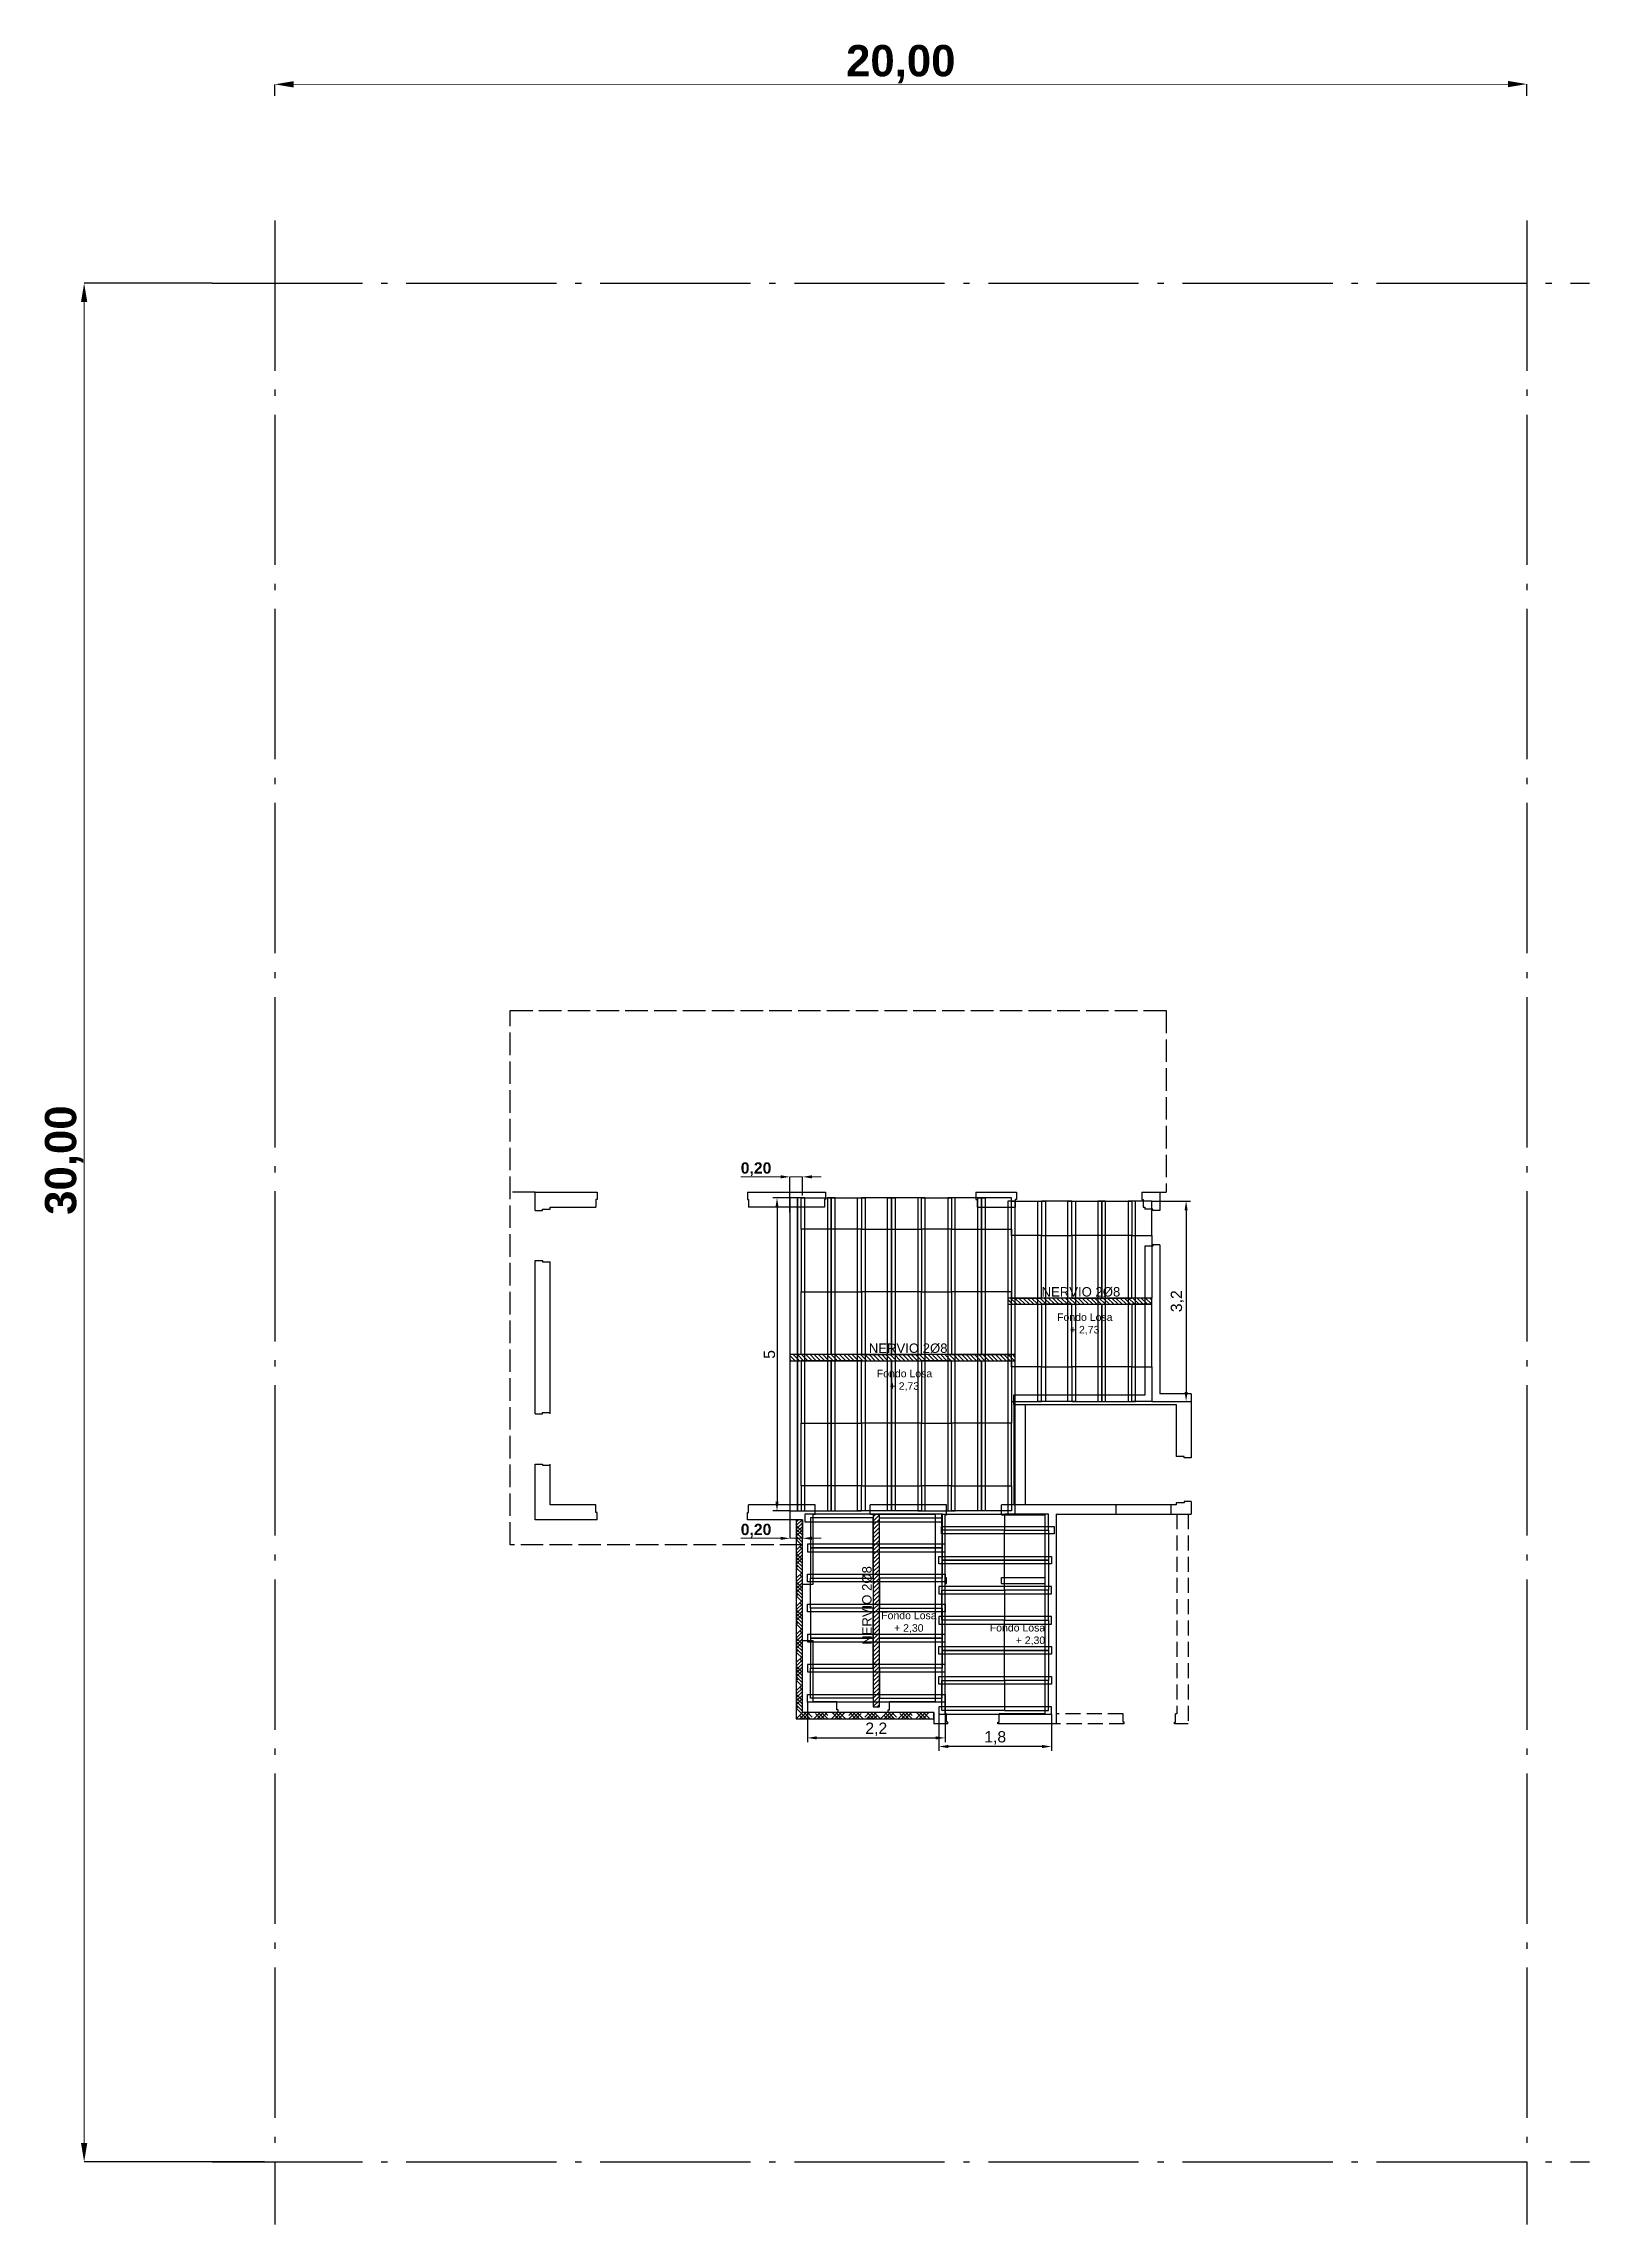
# Model space of a CAD drawing. Header units: millimetres. Extents: x 1515 to 1619, y 1457 to 1550.
# Drawn here: x 1515.26 to 1539.96, y 1479.09 to 1513.92 of the extents above; entities that cross this region are included whole.
import ezdxf

# ---------------------------------------------------------------- set-up
doc = ezdxf.new("R2010")
doc.units = ezdxf.units.MM
doc.linetypes.add('ACAD_ISO02W100', pattern=[15, 12, -3])
doc.linetypes.add('ACAD_ISO04W100', pattern=[30, 24, -3, 0, -3])
doc.layers.add('0-Límites', color=2, linetype='Continuous')
doc.layers.add('2-Revoques', color=7, linetype='Continuous')
for name, color, linetype, lineweight in [('1-Ladrillos Tergopor', 252, 'Continuous', 30), ('1-Viguetas', 7, 'Continuous', 30), ('cotas', 104, 'Continuous', 18)]:
    doc.layers.add(name, color=color, linetype=linetype, lineweight=lineweight)
doc.styles.add('ARIAL', font='ARIAL.TTF')
doc.styles.add('SANSSERIFBOLD', font='sasb____.pfb')
doc.styles.get("Standard").update_dxf_attribs({"font": 'ARIAL.TTF'})
doc.dimstyles.new('ISO-25', dxfattribs={"dimtxt": 2.5, "dimasz": 2.5, "dimexe": 1.25, "dimexo": 0.625, "dimtad": 1, "dimtxsty": 'Standard', "dimcen": 2.5, "dimadec": 0, "dimazin": 0, "dimtfac": 1, "dimtmove": 0, "dimatfit": 3, "dimfxl": 0, "dimarcsym": 0})
doc.dimstyles.new('mamp. cotas 1en100', dxfattribs={"dimtxt": 0.18, "dimasz": 0.15, "dimexe": 0.0685, "dimexo": 0, "dimgap": 0.03, "dimtad": 1, "dimtxsty": 'ARIAL', "dimcen": 2, "dimclre": 253, "dimadec": 0, "dimazin": 0, "dimtfac": 1, "dimtmove": 0, "dimatfit": 3, "dimfxl": 0, "dimarcsym": 0})

msp = doc.modelspace()

# ---------------------------------------------------------------- texts
at = {"width": 1.77744, "style": 'ARIAL'}
for s, insert, char_height, attachment_point in [('NERVIO 2Ø8', (1531.204, 1493.905), 0.15, 7), ('{\\W9.79996; }Fondo Losa \\P{\\W7.1047;  }+ 2,73', (1530.996, 1493.299), 0.12, 7), ('NERVIO 2Ø8', (1528.444, 1493.005), 0.15, 7), ('{\\W9.79996; }Fondo Losa \\P{\\W7.1047;  }+ 2,73', (1528.116, 1492.399), 0.12, 7), ('{\\W9.79996; }Fondo Losa \\P{\\W7.1069;  }+ 2,30', (1528.186, 1488.535), 0.12, 7), ('Fondo Losa \\P+ 2,30', (1531.262, 1488.339), 0.12, 9)]:
    msp.add_mtext(s, dxfattribs=dict(at, insert=insert, char_height=char_height, attachment_point=attachment_point))
at = {"insert": (1528.494, 1488.348), "char_height": 0.15, "width": 1.77744, "attachment_point": 7, "rotation": 90, "style": 'ARIAL'}
msp.add_mtext('NERVIO 2Ø8', dxfattribs=at)

# ---------------------------------------------------------------- blocks, each defined once
blk = doc.blocks.new('*D10')
at = {"layer": 'cotas', "color": 0, "linetype": 'Continuous', "lineweight": -2}
for p, q in [((1518.955, 1513.086), (1518.955, 1513.269)), ((1538.955, 1513.086), (1538.955, 1513.273))]:
    blk.add_line(p, q, dxfattribs=at)
at = {"layer": 'cotas', "color": 0, "linetype": 'Continuous', "lineweight": 9}
blk.add_line((1538.655, 1513.273), (1519.255, 1513.269), dxfattribs=at)
at = {"layer": 'cotas', "color": 0, "linetype": 'Continuous'}
for points in [[(1519.255, 1513.319), (1519.255, 1513.219), (1518.955, 1513.269)], [(1538.655, 1513.323), (1538.655, 1513.223), (1538.955, 1513.273)]]:
    blk.add_solid(points, dxfattribs=at)
at = {"layer": 'Defpoints', "color": 0, "linetype": 'Continuous'}
for p in [(1518.955, 1513.269), (1518.955, 1513.086), (1538.955, 1513.086)]:
    blk.add_point(p, dxfattribs=at)
at = {"layer": 'cotas', "linetype": 'Continuous', "insert": (1528.955, 1513.591), "char_height": 0.5, "attachment_point": 5, "rotation": 0.0124, "style": 'SANSSERIFBOLD'}
blk.add_mtext('20,00', dxfattribs=at)
blk = doc.blocks.new('*D11')
at = {"layer": 'cotas', "color": 0, "linetype": 'Continuous', "lineweight": -2}
for p, q in [((1517.955, 1510.093), (1515.91, 1510.093)), ((1518.789, 1480.093), (1515.91, 1480.093))]:
    blk.add_line(p, q, dxfattribs=at)
at = {"layer": 'cotas', "color": 0, "linetype": 'Continuous', "lineweight": 9}
blk.add_line((1515.91, 1509.793), (1515.91, 1480.393), dxfattribs=at)
at = {"layer": 'cotas', "color": 0, "linetype": 'Continuous'}
for points in [[(1515.86, 1509.793), (1515.96, 1509.793), (1515.91, 1510.093)], [(1515.86, 1480.393), (1515.96, 1480.393), (1515.91, 1480.093)]]:
    blk.add_solid(points, dxfattribs=at)
at = {"layer": 'Defpoints', "color": 0, "linetype": 'Continuous'}
for p in [(1517.955, 1510.093), (1515.91, 1480.093), (1518.789, 1480.093)]:
    blk.add_point(p, dxfattribs=at)
at = {"layer": 'cotas', "linetype": 'Continuous', "insert": (1515.59, 1496.089), "char_height": 0.5, "attachment_point": 5, "rotation": 90, "style": 'SANSSERIFBOLD'}
blk.add_mtext('30,00', dxfattribs=at)
blk = doc.blocks.new('*D105')
at = {"layer": 'cotas', "color": 0, "linetype": 'Continuous', "lineweight": -2}
for p, q in [((1527.185, 1490.62), (1527.185, 1490.049)), ((1527.385, 1490.346), (1527.385, 1490.049))]:
    blk.add_line(p, q, dxfattribs=at)
at = {"layer": 'cotas', "color": 0, "linetype": 'Continuous', "lineweight": 9}
for p, q in [((1527.035, 1490.049), (1526.402, 1490.049)), ((1527.385, 1490.049), (1527.185, 1490.049)), ((1527.535, 1490.049), (1527.685, 1490.049))]:
    blk.add_line(p, q, dxfattribs=at)
at = {"layer": 'cotas', "color": 0, "linetype": 'Continuous'}
for points in [[(1527.035, 1490.074), (1527.035, 1490.024), (1527.185, 1490.049)], [(1527.535, 1490.074), (1527.535, 1490.024), (1527.385, 1490.049)]]:
    blk.add_solid(points, dxfattribs=at)
at = {"layer": 'Defpoints', "color": 0, "linetype": 'Continuous'}
for p in [(1527.185, 1490.62), (1527.385, 1490.346), (1527.185, 1490.049)]:
    blk.add_point(p, dxfattribs=at)
at = {"layer": 'cotas', "linetype": 'Continuous', "insert": (1526.643, 1490.171), "char_height": 0.18, "attachment_point": 5, "style": 'SANSSERIFBOLD'}
blk.add_mtext('0,20', dxfattribs=at)
blk = doc.blocks.new('*D106')
at = {"layer": '1-Viguetas', "color": 253, "lineweight": -2}
for p, q in [((1527.185, 1495.486), (1526.91, 1495.486)), ((1527.185, 1490.486), (1526.91, 1490.486))]:
    blk.add_line(p, q, dxfattribs=at)
at = {"layer": '1-Viguetas', "color": 0, "lineweight": -2}
blk.add_line((1526.978, 1495.336), (1526.978, 1490.636), dxfattribs=at)
at = {"layer": '1-Viguetas', "color": 0}
for points in [[(1526.953, 1495.336), (1527.003, 1495.336), (1526.978, 1495.486)], [(1526.953, 1490.636), (1527.003, 1490.636), (1526.978, 1490.486)]]:
    blk.add_solid(points, dxfattribs=at)
at = {"layer": 'Defpoints', "color": 0}
for p in [(1527.185, 1495.486), (1526.978, 1490.486), (1527.185, 1490.486)]:
    blk.add_point(p, dxfattribs=at)
at = {"layer": '1-Viguetas', "color": 0, "insert": (1526.857, 1492.986), "char_height": 0.18, "attachment_point": 5, "rotation": 90, "style": 'ARIAL'}
blk.add_mtext('5', dxfattribs=at)
blk = doc.blocks.new('*D107')
at = {"layer": '1-Viguetas', "color": 253, "lineweight": -2}
for p, q in [((1532.965, 1495.436), (1533.582, 1495.436)), ((1532.965, 1492.236), (1533.582, 1492.236))]:
    blk.add_line(p, q, dxfattribs=at)
at = {"layer": '1-Viguetas', "color": 0, "lineweight": -2}
blk.add_line((1533.513, 1495.286), (1533.513, 1492.386), dxfattribs=at)
at = {"layer": '1-Viguetas', "color": 0}
for points in [[(1533.488, 1495.286), (1533.538, 1495.286), (1533.513, 1495.436)], [(1533.488, 1492.386), (1533.538, 1492.386), (1533.513, 1492.236)]]:
    blk.add_solid(points, dxfattribs=at)
at = {"layer": 'Defpoints', "color": 0}
for p in [(1532.965, 1495.436), (1532.965, 1492.236), (1533.513, 1492.236)]:
    blk.add_point(p, dxfattribs=at)
at = {"layer": '1-Viguetas', "color": 0, "insert": (1533.375, 1493.836), "char_height": 0.18, "attachment_point": 5, "rotation": 90, "style": 'ARIAL'}
blk.add_mtext('3,2', dxfattribs=at)
blk = doc.blocks.new('*D108')
at = {"layer": '1-Viguetas', "color": 253, "lineweight": -2}
for p, q in [((1527.464, 1487.435), (1527.464, 1486.793)), ((1529.664, 1487.435), (1529.664, 1486.793))]:
    blk.add_line(p, q, dxfattribs=at)
at = {"layer": '1-Viguetas', "color": 0, "lineweight": -2}
blk.add_line((1527.614, 1486.862), (1529.514, 1486.862), dxfattribs=at)
at = {"layer": '1-Viguetas', "color": 0}
for points in [[(1527.614, 1486.887), (1527.614, 1486.837), (1527.464, 1486.862)], [(1529.514, 1486.887), (1529.514, 1486.837), (1529.664, 1486.862)]]:
    blk.add_solid(points, dxfattribs=at)
at = {"layer": 'Defpoints', "color": 0}
for p in [(1527.464, 1487.435), (1529.664, 1487.435), (1529.664, 1486.862)]:
    blk.add_point(p, dxfattribs=at)
at = {"layer": '1-Viguetas', "color": 0, "insert": (1528.564, 1487), "char_height": 0.18, "attachment_point": 5, "style": 'ARIAL'}
blk.add_mtext('2,2', dxfattribs=at)
blk = doc.blocks.new('*D109')
at = {"layer": '1-Viguetas', "color": 253, "lineweight": -2}
for p, q in [((1529.563, 1487.24), (1529.563, 1486.656)), ((1531.363, 1487.24), (1531.363, 1486.656))]:
    blk.add_line(p, q, dxfattribs=at)
at = {"layer": '1-Viguetas', "color": 0, "lineweight": -2}
blk.add_line((1531.213, 1486.724), (1529.713, 1486.724), dxfattribs=at)
at = {"layer": '1-Viguetas', "color": 0}
for points in [[(1529.713, 1486.749), (1529.713, 1486.699), (1529.563, 1486.724)], [(1531.213, 1486.749), (1531.213, 1486.699), (1531.363, 1486.724)]]:
    blk.add_solid(points, dxfattribs=at)
at = {"layer": 'Defpoints', "color": 0}
for p in [(1529.563, 1487.24), (1531.363, 1487.24), (1529.563, 1486.724)]:
    blk.add_point(p, dxfattribs=at)
at = {"layer": '1-Viguetas', "color": 0, "insert": (1530.463, 1486.863), "char_height": 0.18, "attachment_point": 5, "style": 'ARIAL'}
blk.add_mtext('1,8', dxfattribs=at)
blk = doc.blocks.new('*D110')
at = {"layer": 'cotas', "color": 0, "linetype": 'Continuous', "lineweight": 9}
for p, q in [((1527.035, 1495.822), (1526.402, 1495.822)), ((1527.385, 1495.822), (1527.185, 1495.822)), ((1527.535, 1495.822), (1527.685, 1495.822))]:
    blk.add_line(p, q, dxfattribs=at)
at = {"layer": 'cotas', "color": 0, "linetype": 'Continuous', "lineweight": -2}
for p, q in [((1527.185, 1495.251), (1527.185, 1495.822)), ((1527.385, 1495.525), (1527.385, 1495.822))]:
    blk.add_line(p, q, dxfattribs=at)
at = {"layer": 'cotas', "color": 0, "linetype": 'Continuous'}
for points in [[(1527.035, 1495.847), (1527.035, 1495.797), (1527.185, 1495.822)], [(1527.535, 1495.847), (1527.535, 1495.797), (1527.385, 1495.822)]]:
    blk.add_solid(points, dxfattribs=at)
at = {"layer": 'Defpoints', "color": 0, "linetype": 'Continuous'}
for p in [(1527.185, 1495.822), (1527.385, 1495.525), (1527.185, 1495.251)]:
    blk.add_point(p, dxfattribs=at)
at = {"layer": 'cotas', "linetype": 'Continuous', "insert": (1526.643, 1495.943), "char_height": 0.18, "attachment_point": 5, "style": 'SANSSERIFBOLD'}
blk.add_mtext('0,20', dxfattribs=at)
blk = doc.blocks.new('A$C25E70757')
at = {"color": 2, "linetype": 'ACAD_ISO02W100', "ltscale": 0.03}
for p, q in [((1522.715, 1489.946), (1522.715, 1498.476)), ((1522.715, 1498.476), (1533.195, 1498.476)), ((1533.195, 1498.476), (1533.195, 1495.576)), ((1523.115, 1495.576), (1522.715, 1495.576)), ((1527.385, 1489.946), (1522.715, 1489.946))]:
    blk.add_line(p, q, dxfattribs=at)
at = {"color": 2}
blk.add_line((1533.095, 1495.576), (1533.195, 1495.576), dxfattribs=at)
at = {"layer": '0-Límites', "linetype": 'ACAD_ISO04W100', "ltscale": 0.1}
for p, q in [((1518.955, 1511.093), (1518.955, 1479.093)), ((1538.955, 1511.093), (1538.955, 1479.093)), ((1517.955, 1510.093), (1539.955, 1510.093)), ((1517.955, 1480.093), (1539.955, 1480.093))]:
    blk.add_line(p, q, dxfattribs=at)
at = {"layer": '2-Revoques'}
for p, q in [((1523.115, 1495.576), (1524.105, 1495.576)), ((1523.115, 1495.286), (1523.115, 1495.576)), ((1526.505, 1495.576), (1527.755, 1495.576)), ((1530.155, 1495.576), (1530.805, 1495.576)), ((1532.805, 1495.576), (1533.095, 1495.576)), ((1533.095, 1495.576), (1533.095, 1495.286)), ((1523.355, 1495.336), (1524.085, 1495.336)), ((1523.355, 1495.306), (1523.355, 1495.336)), ((1532.825, 1495.336), (1532.855, 1495.336)), ((1532.855, 1495.336), (1532.855, 1495.306)), ((1523.115, 1492.036), (1523.115, 1494.486)), ((1523.355, 1492.036), (1523.355, 1494.466)), ((1532.855, 1494.716), (1532.855, 1492.336)), ((1533.095, 1494.736), (1533.095, 1492.356)), ((1532.855, 1492.336), (1530.755, 1492.336)), ((1530.755, 1492.336), (1530.755, 1492.186)), ((1533.595, 1492.356), (1533.095, 1492.356)), ((1533.595, 1492.356), (1533.595, 1491.336)), ((1530.755, 1492.186), (1533.355, 1492.186)), ((1530.76, 1492.186), (1530.76, 1490.596)), ((1530.94, 1492.186), (1530.94, 1490.586)), ((1533.355, 1492.186), (1533.355, 1491.356)), ((1523.115, 1490.346), (1523.115, 1491.236)), ((1523.355, 1490.586), (1523.355, 1491.236)), ((1524.085, 1490.586), (1523.355, 1490.586)), ((1527.585, 1490.586), (1526.525, 1490.586)), ((1527.585, 1490.436), (1527.585, 1490.586)), ((1529.685, 1490.586), (1528.465, 1490.586)), ((1528.465, 1490.436), (1528.465, 1490.586)), ((1529.685, 1490.426), (1529.685, 1490.586)), ((1533.355, 1490.586), (1530.565, 1490.586)), ((1530.565, 1490.426), (1530.565, 1490.586)), ((1532.395, 1490.436), (1532.395, 1490.586)), ((1533.275, 1490.436), (1533.275, 1490.586)), ((1533.355, 1490.616), (1533.355, 1490.586)), ((1533.595, 1490.636), (1533.595, 1490.436)), ((1524.105, 1490.346), (1523.115, 1490.346)), ((1527.385, 1490.346), (1526.505, 1490.346)), ((1527.385, 1489.316), (1527.385, 1490.346)), ((1527.555, 1489.316), (1527.555, 1490.436)), ((1527.555, 1490.436), (1527.585, 1490.436)), ((1528.465, 1490.436), (1529.505, 1490.436)), ((1529.505, 1490.436), (1529.505, 1487.436)), ((1529.665, 1490.426), (1529.685, 1490.426)), ((1529.665, 1487.246), (1529.665, 1490.426)), ((1530.565, 1490.426), (1531.255, 1490.426)), ((1531.255, 1490.426), (1531.255, 1487.246)), ((1531.435, 1490.436), (1531.435, 1487.086)), ((1531.435, 1490.436), (1533.595, 1490.436)), ((1527.385, 1489.316), (1527.555, 1489.316)), ((1529.665, 1489.426), (1529.685, 1489.426)), ((1529.665, 1489.326), (1529.685, 1489.326)), ((1529.685, 1489.326), (1529.685, 1489.426)), ((1530.565, 1489.426), (1531.255, 1489.426)), ((1530.565, 1489.326), (1530.565, 1489.426)), ((1530.565, 1489.326), (1531.255, 1489.326)), ((1527.385, 1487.266), (1527.385, 1488.416)), ((1527.385, 1488.416), (1527.555, 1488.416)), ((1527.555, 1487.436), (1527.555, 1488.416)), ((1527.955, 1487.266), (1527.385, 1487.266)), ((1527.935, 1487.436), (1527.555, 1487.436)), ((1529.485, 1487.266), (1528.755, 1487.266)), ((1529.505, 1487.436), (1528.775, 1487.436)), ((1529.485, 1487.266), (1529.485, 1487.086)), ((1529.685, 1487.246), (1529.665, 1487.246)), ((1531.255, 1487.246), (1530.525, 1487.246)), ((1532.505, 1487.246), (1532.485, 1487.246)), ((1529.705, 1487.086), (1529.485, 1487.086)), ((1531.435, 1487.086), (1530.505, 1487.086))]:
    blk.add_line(p, q, dxfattribs=at)
at = {"layer": '2-Revoques', "linetype": 'ACAD_ISO02W100', "ltscale": 0.02}
for p, q in [((1533.365, 1490.436), (1533.365, 1487.246)), ((1533.545, 1490.436), (1533.545, 1487.086)), ((1532.505, 1487.246), (1531.435, 1487.246)), ((1533.365, 1487.246), (1533.345, 1487.246)), ((1532.525, 1487.086), (1531.435, 1487.086)), ((1533.545, 1487.086), (1533.325, 1487.086))]:
    blk.add_line(p, q, dxfattribs=at)
at = {"layer": '2-Revoques'}
for points in [[(1524.105, 1495.576), (1524.105, 1495.461), (1524.085, 1495.461), (1524.085, 1495.335)], [(1526.505, 1495.576), (1526.505, 1495.461), (1526.525, 1495.461), (1526.525, 1495.335)], [(1527.755, 1495.576), (1527.755, 1495.461), (1527.735, 1495.461), (1527.735, 1495.335), (1526.525, 1495.336)], [(1530.155, 1495.576), (1530.155, 1495.461), (1530.175, 1495.461), (1530.175, 1495.336), (1530.785, 1495.336)], [(1530.805, 1495.576), (1530.805, 1495.461), (1530.785, 1495.461), (1530.785, 1495.335)], [(1532.805, 1495.576), (1532.805, 1495.461), (1532.825, 1495.461), (1532.825, 1495.335)], [(1523.115, 1495.286), (1523.23, 1495.286), (1523.23, 1495.306), (1523.355, 1495.306)], [(1533.095, 1495.286), (1532.98, 1495.286), (1532.98, 1495.306), (1532.855, 1495.306)], [(1523.115, 1494.486), (1523.23, 1494.486), (1523.23, 1494.466), (1523.355, 1494.466)], [(1533.095, 1494.736), (1532.98, 1494.736), (1532.98, 1494.716), (1532.855, 1494.716)], [(1523.115, 1492.036), (1523.23, 1492.036), (1523.23, 1492.056), (1523.355, 1492.056)], [(1533.595, 1491.336), (1533.48, 1491.336), (1533.48, 1491.356), (1533.355, 1491.356)], [(1523.115, 1491.236), (1523.23, 1491.236), (1523.23, 1491.216), (1523.355, 1491.216)], [(1524.105, 1490.346), (1524.105, 1490.461), (1524.085, 1490.461), (1524.085, 1490.586)], [(1526.505, 1490.346), (1526.505, 1490.461), (1526.525, 1490.461), (1526.525, 1490.586)], [(1533.595, 1490.636), (1533.48, 1490.636), (1533.48, 1490.616), (1533.355, 1490.616)], [(1527.955, 1487.266), (1527.955, 1487.311), (1527.935, 1487.311), (1527.935, 1487.436)], [(1528.755, 1487.266), (1528.755, 1487.311), (1528.775, 1487.311), (1528.775, 1487.436)], [(1529.705, 1487.086), (1529.705, 1487.111), (1529.685, 1487.111), (1529.685, 1487.246)], [(1530.505, 1487.086), (1530.505, 1487.111), (1530.525, 1487.111), (1530.525, 1487.246)], [(1532.525, 1487.086), (1532.525, 1487.111), (1532.505, 1487.111), (1532.505, 1487.246)], [(1533.325, 1487.086), (1533.325, 1487.111), (1533.345, 1487.111), (1533.345, 1487.246)]]:
    blk.add_lwpolyline(points, dxfattribs=at)
at = {"layer": 'cotas', "linetype": 'Continuous'}
for base, p1, p2, angle, picture, middle in [((1518.955, 1513.269), (1538.955, 1513.086), (1518.955, 1513.086), 0.0124, '*D10', (1528.955, 1513.271)), ((1515.91, 1480.093), (1517.955, 1510.093), (1518.789, 1480.093), 90, '*D11', (1515.91, 1496.089))]:
    dim = blk.add_linear_dim(base=base, p1=p1, p2=p2, angle=angle, dimstyle='ISO-25', override={"dimtxt": 0.5, "dimasz": 0.3, "dimexe": 0, "dimexo": 0, "dimgap": 0.01, "dimzin": 0, "dimtxsty": 'SANSSERIFBOLD', "dimclrt": 256, "dimlwd": 9}, dxfattribs=at)
    dim.commit()
    dim.dimension.update_dxf_attribs({"geometry": picture, "text_midpoint": middle, "dimtype": 128})

# ---------------------------------------------------------------- dimensions: what is measured, and where the dimension line sits
at = {"layer": '1-Viguetas'}
for base, p1, p2, angle, picture, middle in [((1526.978, 1490.486), (1527.185, 1495.486), (1527.185, 1490.486), 90, '*D106', (1526.857, 1492.986)), ((1533.513, 1492.236), (1532.965, 1495.436), (1532.965, 1492.236), 90, '*D107', (1533.375, 1493.836)), ((1529.563, 1486.724), (1531.363, 1487.24), (1529.563, 1487.24), 180, '*D109', (1530.463, 1486.863))]:
    dim = msp.add_linear_dim(base=base, p1=p1, p2=p2, angle=angle, dimstyle='mamp. cotas 1en100', override={"dimfxl": 0}, dxfattribs=at)
    dim.commit()
    dim.dimension.update_dxf_attribs({"geometry": picture, "text_midpoint": middle})
dim = msp.add_linear_dim(base=(1529.664, 1486.862), p1=(1527.464, 1487.435), p2=(1529.664, 1487.435), dimstyle='mamp. cotas 1en100', override={"dimfxl": 0}, dxfattribs=at)
dim.commit()
dim.dimension.update_dxf_attribs({"geometry": '*D108', "text_midpoint": (1528.564, 1487)})
at = {"layer": 'cotas', "linetype": 'Continuous'}
for base, p1, p2, picture, middle in [((1527.185, 1495.822), (1527.385, 1495.525), (1527.185, 1495.251), '*D110', (1526.643, 1495.943)), ((1527.185, 1490.049), (1527.385, 1490.346), (1527.185, 1490.62), '*D105', (1526.643, 1490.171))]:
    dim = msp.add_linear_dim(base=base, p1=p1, p2=p2, dimstyle='ISO-25', override={"dimtxt": 0.18, "dimasz": 0.15, "dimexe": 0, "dimexo": 0, "dimgap": 0.01, "dimzin": 0, "dimtxsty": 'SANSSERIFBOLD', "dimclrt": 256, "dimlwd": 9}, dxfattribs=at)
    dim.commit()
    dim.dimension.update_dxf_attribs({"geometry": picture, "text_midpoint": middle})

# ---------------------------------------------------------------- hatches: boundary and pattern name
h = msp.add_hatch()
h.set_pattern_fill('LINE', color=30, scale=0.015, angle=135, style=0)
h.set_pattern_definition([(135, (-197.193597, -343.485672), (-0.03367596045, -0.03367596045), [])])
h.paths.add_polyline_path([(1530.665, 1493.886), (1530.665, 1493.786), (1532.965, 1493.786), (1532.965, 1493.886)])
h = msp.add_hatch()
h.set_pattern_fill('LINE', color=30, scale=0.015, angle=135, style=0)
h.set_pattern_definition([(135, (-200.733604, -344.38566), (-0.03367596045, -0.03367596045), [])])
h.paths.add_polyline_path([(1527.185, 1492.986), (1527.185, 1492.886), (1530.785, 1492.886), (1530.785, 1492.986)])
h = msp.add_hatch()
h.set_pattern_fill('LINE', color=30, scale=0.015, angle=225, style=0)
h.set_pattern_definition([(225, (3365.885286, -239.46364), (0.03367596045, -0.03367596045), [])])
h.paths.add_polyline_path([(1528.514, 1487.357), (1528.614, 1487.357), (1528.614, 1490.435), (1528.514, 1490.435)])
at = {"layer": '1-Viguetas'}
h = msp.add_hatch(dxfattribs=at)
h.set_pattern_fill('HOUND', color=251, scale=0.025, angle=45, style=0)
h.set_pattern_definition([(45, (1527.285256, 1487.165904), (0.0841899, 0.1403165), [0.635, -0.3175]), (135, (1527.285256, 1487.165904), (0.0841899, -0.1403165), [0.635, -0.3175])])
h.paths.add_polyline_path([(1527.285, 1490.346), (1527.285, 1487.166), (1529.485, 1487.166), (1529.485, 1487.266), (1527.385, 1487.266), (1527.385, 1490.346)])

# ---------------------------------------------------------------- linework, layer by layer
for points in [[(1530.665, 1493.886), (1530.665, 1493.786), (1532.965, 1493.786), (1532.965, 1493.886)], [(1527.185, 1492.986), (1527.185, 1492.886), (1530.785, 1492.886), (1530.785, 1492.986)], [(1528.514, 1487.357), (1528.614, 1487.357), (1528.614, 1490.435), (1528.514, 1490.435)]]:
    msp.add_lwpolyline(points, close=True)
at = {"layer": '1-Ladrillos Tergopor'}
for points in [[(1527.365, 1495.486), (1527.845, 1495.486), (1527.845, 1494.986), (1527.365, 1494.986)], [(1527.845, 1495.486), (1528.325, 1495.486), (1528.325, 1494.986), (1527.845, 1494.986)], [(1528.805, 1495.486), (1528.325, 1495.486), (1528.325, 1494.986), (1528.805, 1494.986)], [(1529.285, 1495.486), (1528.805, 1495.486), (1528.805, 1494.986), (1529.285, 1494.986)], [(1529.285, 1495.486), (1529.765, 1495.486), (1529.765, 1494.986), (1529.285, 1494.986)], [(1530.245, 1495.486), (1529.765, 1495.486), (1529.765, 1494.986), (1530.245, 1494.986)], [(1530.725, 1495.486), (1530.245, 1495.486), (1530.245, 1494.986), (1530.725, 1494.986)], [(1530.725, 1495.436), (1531.205, 1495.436), (1531.205, 1494.886), (1530.725, 1494.886)], [(1531.685, 1495.436), (1531.205, 1495.436), (1531.205, 1494.886), (1531.685, 1494.886)], [(1531.685, 1495.436), (1532.165, 1495.436), (1532.165, 1494.886), (1531.685, 1494.886)], [(1532.165, 1495.436), (1532.645, 1495.436), (1532.645, 1494.886), (1532.165, 1494.886)], [(1532.965, 1495.436), (1532.645, 1495.436), (1532.645, 1494.886), (1532.965, 1494.886)], [(1527.365, 1493.986), (1527.845, 1493.986), (1527.845, 1494.986), (1527.365, 1494.986)], [(1527.845, 1493.986), (1528.325, 1493.986), (1528.325, 1494.986), (1527.845, 1494.986)], [(1528.805, 1493.986), (1528.325, 1493.986), (1528.325, 1494.986), (1528.805, 1494.986)], [(1529.285, 1493.986), (1528.805, 1493.986), (1528.805, 1494.986), (1529.285, 1494.986)], [(1529.285, 1493.986), (1529.765, 1493.986), (1529.765, 1494.986), (1529.285, 1494.986)], [(1530.245, 1493.986), (1529.765, 1493.986), (1529.765, 1494.986), (1530.245, 1494.986)], [(1530.725, 1493.986), (1530.245, 1493.986), (1530.245, 1494.986), (1530.725, 1494.986)], [(1530.725, 1493.886), (1531.205, 1493.886), (1531.205, 1494.886), (1530.725, 1494.886)], [(1531.685, 1493.886), (1531.205, 1493.886), (1531.205, 1494.886), (1531.685, 1494.886)], [(1531.685, 1493.886), (1532.165, 1493.886), (1532.165, 1494.886), (1531.685, 1494.886)], [(1532.165, 1493.886), (1532.645, 1493.886), (1532.645, 1494.886), (1532.165, 1494.886)], [(1532.965, 1493.886), (1532.645, 1493.886), (1532.645, 1494.886), (1532.965, 1494.886)], [(1527.365, 1493.986), (1527.845, 1493.986), (1527.845, 1492.986), (1527.365, 1492.986)], [(1527.845, 1493.986), (1528.325, 1493.986), (1528.325, 1492.986), (1527.845, 1492.986)], [(1528.805, 1493.986), (1528.325, 1493.986), (1528.325, 1492.986), (1528.805, 1492.986)], [(1529.285, 1493.986), (1528.805, 1493.986), (1528.805, 1492.986), (1529.285, 1492.986)], [(1529.285, 1493.986), (1529.765, 1493.986), (1529.765, 1492.986), (1529.285, 1492.986)], [(1530.245, 1493.986), (1529.765, 1493.986), (1529.765, 1492.986), (1530.245, 1492.986)], [(1530.725, 1493.986), (1530.245, 1493.986), (1530.245, 1492.986), (1530.725, 1492.986)], [(1530.725, 1493.786), (1531.205, 1493.786), (1531.205, 1492.786), (1530.725, 1492.786)], [(1531.685, 1493.786), (1531.205, 1493.786), (1531.205, 1492.786), (1531.685, 1492.786)], [(1531.685, 1493.786), (1532.165, 1493.786), (1532.165, 1492.786), (1531.685, 1492.786)], [(1532.165, 1493.786), (1532.645, 1493.786), (1532.645, 1492.786), (1532.165, 1492.786)], [(1532.965, 1493.786), (1532.645, 1493.786), (1532.645, 1492.786), (1532.965, 1492.786)], [(1527.365, 1491.886), (1527.845, 1491.886), (1527.845, 1492.886), (1527.365, 1492.886)], [(1527.845, 1491.886), (1528.325, 1491.886), (1528.325, 1492.886), (1527.845, 1492.886)], [(1528.805, 1491.886), (1528.325, 1491.886), (1528.325, 1492.886), (1528.805, 1492.886)], [(1529.285, 1491.886), (1528.805, 1491.886), (1528.805, 1492.886), (1529.285, 1492.886)], [(1529.285, 1491.886), (1529.765, 1491.886), (1529.765, 1492.886), (1529.285, 1492.886)], [(1530.245, 1491.886), (1529.765, 1491.886), (1529.765, 1492.886), (1530.245, 1492.886)], [(1530.725, 1491.886), (1530.245, 1491.886), (1530.245, 1492.886), (1530.725, 1492.886)], [(1530.725, 1492.236), (1531.205, 1492.236), (1531.205, 1492.786), (1530.725, 1492.786)], [(1531.685, 1492.236), (1531.205, 1492.236), (1531.205, 1492.786), (1531.685, 1492.786)], [(1531.685, 1492.236), (1532.165, 1492.236), (1532.165, 1492.786), (1531.685, 1492.786)], [(1532.165, 1492.236), (1532.645, 1492.236), (1532.645, 1492.786), (1532.165, 1492.786)], [(1532.965, 1492.236), (1532.645, 1492.236), (1532.645, 1492.786), (1532.965, 1492.786)], [(1527.365, 1491.886), (1527.845, 1491.886), (1527.845, 1490.886), (1527.365, 1490.886)], [(1527.845, 1491.886), (1528.325, 1491.886), (1528.325, 1490.886), (1527.845, 1490.886)], [(1528.805, 1491.886), (1528.325, 1491.886), (1528.325, 1490.886), (1528.805, 1490.886)], [(1529.285, 1491.886), (1528.805, 1491.886), (1528.805, 1490.886), (1529.285, 1490.886)], [(1529.285, 1491.886), (1529.765, 1491.886), (1529.765, 1490.886), (1529.285, 1490.886)], [(1530.245, 1491.886), (1529.765, 1491.886), (1529.765, 1490.886), (1530.245, 1490.886)], [(1530.725, 1491.886), (1530.245, 1491.886), (1530.245, 1490.886), (1530.725, 1490.886)], [(1527.365, 1490.486), (1527.845, 1490.486), (1527.845, 1490.886), (1527.365, 1490.886)], [(1527.845, 1490.486), (1528.325, 1490.486), (1528.325, 1490.886), (1527.845, 1490.886)], [(1528.805, 1490.486), (1528.325, 1490.486), (1528.325, 1490.886), (1528.805, 1490.886)], [(1529.285, 1490.486), (1528.805, 1490.486), (1528.805, 1490.886), (1529.285, 1490.886)], [(1529.285, 1490.486), (1529.765, 1490.486), (1529.765, 1490.886), (1529.285, 1490.886)], [(1530.245, 1490.486), (1529.765, 1490.486), (1529.765, 1490.886), (1530.245, 1490.886)], [(1530.725, 1490.486), (1530.245, 1490.486), (1530.245, 1490.886), (1530.725, 1490.886)], [(1528.514, 1489.895), (1528.514, 1490.375), (1527.514, 1490.375), (1527.514, 1489.895)], [(1528.614, 1489.895), (1528.614, 1490.375), (1529.614, 1490.375), (1529.614, 1489.895)], [(1530.613, 1490.435), (1530.613, 1490.18), (1529.613, 1490.18), (1529.613, 1490.435)], [(1530.613, 1490.435), (1530.613, 1490.18), (1531.313, 1490.18), (1531.313, 1490.435)], [(1528.514, 1489.415), (1528.514, 1489.895), (1527.514, 1489.895), (1527.514, 1489.415)], [(1528.614, 1489.415), (1528.614, 1489.895), (1529.614, 1489.895), (1529.614, 1489.415)], [(1530.613, 1489.7), (1530.613, 1490.18), (1529.613, 1490.18), (1529.613, 1489.7)], [(1530.613, 1489.7), (1530.613, 1490.18), (1531.313, 1490.18), (1531.313, 1489.7)], [(1530.613, 1489.22), (1530.613, 1489.7), (1529.613, 1489.7), (1529.613, 1489.22)], [(1530.613, 1489.22), (1530.613, 1489.7), (1531.313, 1489.7), (1531.313, 1489.22)], [(1528.514, 1489.415), (1528.514, 1488.935), (1527.514, 1488.935), (1527.514, 1489.415)], [(1528.614, 1489.415), (1528.614, 1488.935), (1529.614, 1488.935), (1529.614, 1489.415)], [(1530.613, 1489.22), (1530.613, 1488.74), (1529.613, 1488.74), (1529.613, 1489.22)], [(1530.613, 1489.22), (1530.613, 1488.74), (1531.313, 1488.74), (1531.313, 1489.22)], [(1528.514, 1488.455), (1528.514, 1488.935), (1527.514, 1488.935), (1527.514, 1488.455)], [(1528.614, 1488.455), (1528.614, 1488.935), (1529.614, 1488.935), (1529.614, 1488.455)], [(1530.613, 1488.26), (1530.613, 1488.74), (1529.613, 1488.74), (1529.613, 1488.26)], [(1530.613, 1488.26), (1530.613, 1488.74), (1531.313, 1488.74), (1531.313, 1488.26)], [(1528.514, 1487.975), (1528.514, 1488.455), (1527.514, 1488.455), (1527.514, 1487.975)], [(1528.614, 1487.975), (1528.614, 1488.455), (1529.614, 1488.455), (1529.614, 1487.975)], [(1530.613, 1487.78), (1530.613, 1488.26), (1529.613, 1488.26), (1529.613, 1487.78)], [(1530.613, 1487.78), (1530.613, 1488.26), (1531.313, 1488.26), (1531.313, 1487.78)], [(1528.514, 1487.975), (1528.514, 1487.495), (1527.514, 1487.495), (1527.514, 1487.975)], [(1528.614, 1487.975), (1528.614, 1487.495), (1529.614, 1487.495), (1529.614, 1487.975)], [(1530.613, 1487.78), (1530.613, 1487.3), (1529.613, 1487.3), (1529.613, 1487.78)], [(1530.613, 1487.78), (1530.613, 1487.3), (1531.313, 1487.3), (1531.313, 1487.78)]]:
    msp.add_lwpolyline(points, close=True, dxfattribs=at)
at = {"layer": '1-Viguetas', "color": 12}
for points in [[(1527.305, 1490.486), (1527.305, 1495.486), (1527.185, 1495.486), (1527.185, 1490.486)], [(1527.425, 1490.486), (1527.425, 1495.486), (1527.305, 1495.486), (1527.305, 1490.486)], [(1527.905, 1490.486), (1527.905, 1495.486), (1527.785, 1495.486), (1527.785, 1490.486)], [(1528.265, 1490.486), (1528.265, 1495.486), (1528.385, 1495.486), (1528.385, 1490.486)], [(1528.745, 1490.486), (1528.745, 1495.486), (1528.865, 1495.486), (1528.865, 1490.486)], [(1529.345, 1490.486), (1529.345, 1495.486), (1529.225, 1495.486), (1529.225, 1490.486)], [(1529.825, 1490.486), (1529.825, 1495.486), (1529.705, 1495.486), (1529.705, 1490.486)], [(1530.185, 1490.486), (1530.185, 1495.486), (1530.305, 1495.486), (1530.305, 1490.486)], [(1530.785, 1490.436), (1530.785, 1495.436), (1530.665, 1495.436), (1530.665, 1490.436)]]:
    msp.add_lwpolyline(points, close=True, dxfattribs=at)
at = {"layer": '1-Viguetas', "color": 150}
for points in [[(1531.145, 1492.236), (1531.145, 1495.436), (1531.265, 1495.436), (1531.265, 1492.236)], [(1531.625, 1492.236), (1531.625, 1495.436), (1531.745, 1495.436), (1531.745, 1492.236)], [(1532.225, 1492.236), (1532.225, 1495.436), (1532.105, 1495.436), (1532.105, 1492.236)], [(1532.705, 1492.236), (1532.705, 1495.436), (1532.585, 1495.436), (1532.585, 1492.236)], [(1529.606, 1490.24), (1531.406, 1490.24), (1531.406, 1490.12), (1529.606, 1490.12)], [(1529.563, 1489.76), (1531.363, 1489.76), (1531.363, 1489.64), (1529.563, 1489.64)], [(1529.563, 1489.16), (1531.363, 1489.16), (1531.363, 1489.28), (1529.563, 1489.28)], [(1529.563, 1488.68), (1531.363, 1488.68), (1531.363, 1488.8), (1529.563, 1488.8)], [(1529.563, 1488.32), (1531.363, 1488.32), (1531.363, 1488.2), (1529.563, 1488.2)], [(1529.563, 1487.84), (1531.363, 1487.84), (1531.363, 1487.72), (1529.563, 1487.72)], [(1529.563, 1487.24), (1531.363, 1487.24), (1531.363, 1487.36), (1529.563, 1487.36)]]:
    msp.add_lwpolyline(points, close=True, dxfattribs=at)
at = {"layer": '1-Viguetas', "color": 251}
msp.add_lwpolyline([(1527.285, 1490.346), (1527.285, 1487.166), (1529.485, 1487.166), (1529.485, 1487.266), (1527.385, 1487.266), (1527.385, 1490.346), (1527.285, 1490.346)], dxfattribs=at)
at = {"layer": '1-Viguetas', "color": 96}
for points in [[(1529.62, 1490.435), (1527.42, 1490.435), (1527.42, 1490.315), (1529.62, 1490.315)], [(1529.664, 1489.955), (1527.464, 1489.955), (1527.464, 1489.835), (1529.664, 1489.835)], [(1529.664, 1489.355), (1527.464, 1489.355), (1527.464, 1489.475), (1529.664, 1489.475)], [(1529.664, 1488.875), (1527.464, 1488.875), (1527.464, 1488.995), (1529.664, 1488.995)], [(1529.664, 1488.515), (1527.464, 1488.515), (1527.464, 1488.395), (1529.664, 1488.395)], [(1529.664, 1488.035), (1527.464, 1488.035), (1527.464, 1487.915), (1529.664, 1487.915)], [(1529.664, 1487.435), (1527.464, 1487.435), (1527.464, 1487.555), (1529.664, 1487.555)]]:
    msp.add_lwpolyline(points, close=True, dxfattribs=at)

# ---------------------------------------------------------------- block references
at = {"layer": '1-Viguetas'}
msp.add_blockref('A$C25E70757', (0, 0), dxfattribs=at)

msp.set_redraw_order([(e.dxf.handle, doc.entitydb.next_handle()) for e in msp.query("TEXT MTEXT ATTDEF DIMENSION ARC_DIMENSION")])  # texts and dimensions are drawn at this point

doc.saveas('drawing.dxf')
